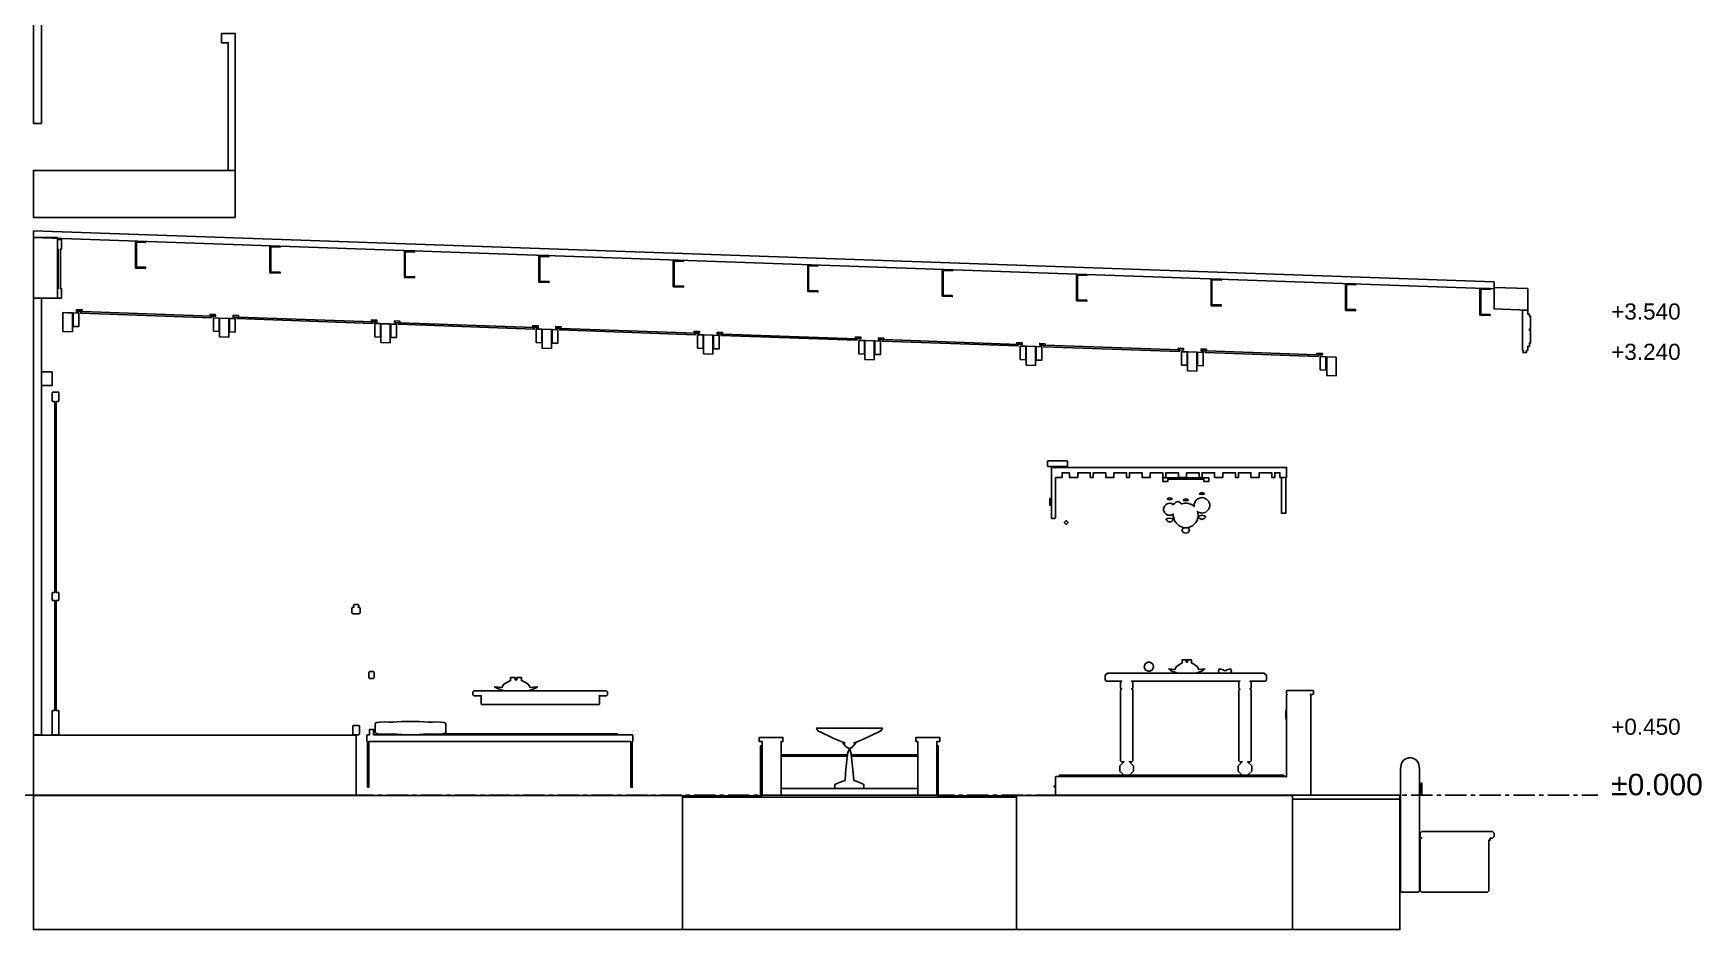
# Model space of a CAD drawing. Header units: millimetres. Extents: x -2320 to 44593, y -183000 to 30400.
# Drawn here: x 30400 to 42809, y -61000 to -54330 of the extents above; entities that cross this region are included whole.
import ezdxf

# ---------------------------------------------------------------- set-up
doc = ezdxf.new("R2010")
doc.units = ezdxf.units.MM
doc.header["$LTSCALE"] = 50
doc.linetypes.add('CENTER', pattern=[5.08, 3.175, -0.635, 0.635, -0.635])
for name, color, linetype in [('A-BLDG', 8, 'Continuous'), ('A-DIMS', 1, 'Continuous'), ('A-SECT', 7, 'Continuous'), ('S-GRID', 8, 'CENTER')]:
    doc.layers.add(name, color=color, linetype=linetype)
doc.styles.add('VN', font='arial.ttf')

msp = doc.modelspace()

# ---------------------------------------------------------------- texts
at = {"layer": 'A-DIMS', "style": 'VN'}
for s, height, p in [('+3.540', 120, (42135.5, -56460)), ('+3.240', 120, (42135.5, -56760)), ('+0.450', 120, (42135.5, -59550)), ('±0.000', 160, (42135.5, -60000))]:
    msp.add_text(s, height=height, dxfattribs=at).set_placement(p)

# ---------------------------------------------------------------- linework, layer by layer
at = {"layer": 'A-BLDG'}
for points in [[(30400, -55000), (30400, -52250), (30460, -52250), (30460, -55000)], [(31850, -55350), (31850, -54400), (31800, -54400), (31800, -54330), (31900, -54330), (31900, -54350), (31900, -54400), (31900, -55350)], [(31900, -55700), (30400, -55700), (30400, -55350), (31900, -55350)], [(30610, -56300), (30580, -56300), (30580, -56230), (30584, -56230), (30584, -55935), (30580, -55935), (30580, -55865), (30610, -55865), (30610, -55935), (30601, -55935), (30601, -56230), (30610, -56230)], [(30460, -59550), (30400, -59550), (30400, -56300), (30460, -56300)], [(30540, -56850), (30540, -56950), (30460, -56950), (30460, -56850)], [(30587, -59550), (30543, -59550), (30540, -59547), (30540, -59373), (30543, -59370), (30560, -59370), (30560, -58550), (30543, -58550), (30540, -58547), (30540, -58493), (30543, -58490), (30560, -58490), (30560, -57070), (30543, -57070), (30540, -57067), (30540, -57003), (30543, -57000), (30587, -57000), (30590, -57003), (30590, -57067), (30587, -57070), (30570, -57070), (30570, -58490), (30587, -58490), (30590, -58493), (30590, -58547), (30587, -58550), (30570, -58550), (30570, -59370), (30587, -59370), (30590, -59373), (30590, -59547)]]:
    msp.add_lwpolyline(points, close=True, dxfattribs=at)
at = {"layer": 'A-SECT'}
for points in [[(41265.2, -56180.3), (41265.2, -56230.3), (30400, -55850), (30400, -55800)], [(30580, -55850), (30580, -56300), (30400, -56300), (30400, -55850)], [(31160, -55884.6), (31160, -55876.6), (31235, -55879.2), (31235, -55887.2), (31166, -55884.8), (31166, -56068.8), (31160, -56068.6)], [(32160, -55919.6), (32160, -55911.6), (32235, -55914.2), (32235, -55922.2), (32166, -55919.8), (32166, -56103.8), (32160, -56103.6)], [(33160, -55954.6), (33160, -55946.6), (33235, -55949.2), (33235, -55957.2), (33166, -55954.8), (33166, -56138.8), (33160, -56138.6)], [(31160, -56076.6), (31160, -56068.6), (31235, -56071.2), (31235, -56079.2)], [(34160, -55989.6), (34160, -55981.6), (34235, -55984.2), (34235, -55992.2), (34166, -55989.8), (34166, -56173.8), (34160, -56173.6)], [(35160, -56024.6), (35160, -56016.6), (35235, -56019.2), (35235, -56027.2), (35166, -56024.8), (35166, -56208.8), (35160, -56208.6)], [(36160, -56059.6), (36160, -56051.6), (36235, -56054.2), (36235, -56062.2), (36166, -56059.8), (36166, -56243.8), (36160, -56243.6)], [(37160, -56094.6), (37160, -56086.6), (37235, -56089.2), (37235, -56097.2), (37166, -56094.8), (37166, -56278.8), (37160, -56278.6)], [(32160, -56111.6), (32160, -56103.6), (32235, -56106.2), (32235, -56114.2)], [(33160, -56146.6), (33160, -56138.6), (33235, -56141.2), (33235, -56149.2)], [(34160, -56181.6), (34160, -56173.6), (34235, -56176.2), (34235, -56184.2)], [(35160, -56216.6), (35160, -56208.6), (35235, -56211.2), (35235, -56219.2)], [(38160, -56129.6), (38160, -56121.6), (38235, -56124.2), (38235, -56132.2), (38166, -56129.8), (38166, -56313.8), (38160, -56313.6)], [(39160, -56164.6), (39160, -56156.6), (39235, -56159.2), (39235, -56167.2), (39166, -56164.8), (39166, -56348.8), (39160, -56348.6)], [(40160, -56199.6), (40160, -56191.6), (40235, -56194.2), (40235, -56202.2), (40166, -56199.8), (40166, -56383.8), (40160, -56383.6)], [(36160, -56251.6), (36160, -56243.6), (36235, -56246.2), (36235, -56254.2)], [(37160, -56286.6), (37160, -56278.6), (37235, -56281.2), (37235, -56289.2)], [(38160, -56321.6), (38160, -56313.6), (38235, -56316.2), (38235, -56324.2)], [(41160, -56234.6), (41160, -56226.6), (41235, -56229.2), (41235, -56237.2), (41166, -56234.8), (41166, -56418.8), (41160, -56418.6)], [(41515.2, -56229), (41515.2, -56389), (41265.2, -56380.3), (41265.2, -56220.3)], [(30655, -56408.9), (30655, -56408.9), (30690, -56410.2), (30690, -56550.1), (30620, -56547.7), (30620, -56407.7)], [(30695, -56510.3), (30695, -56410.3), (30737, -56411.8), (30737, -56511.8)], [(30722, -56399.3), (30722, -56387.3), (30762, -56388.7), (30762, -56400.7), (31725, -56434.4), (31725, -56446.4), (30752, -56412.3), (30752, -56400.3)], [(31715, -56434), (31715, -56422), (31755, -56423.4), (31755, -56435.4)], [(31740, -56546.9), (31740, -56446.9), (31782, -56448.4), (31782, -56548.4)], [(31785, -56448.5), (31855, -56450.9), (31855, -56590.9), (31785, -56588.5)], [(31858, -56551), (31858, -56451), (31900, -56452.5), (31900, -56552.5)], [(31885, -56428), (31925, -56429.4), (31925, -56441.4), (32925, -56476.4), (32925, -56488.4), (31915, -56453), (31915, -56441.1), (31885, -56440)], [(39160, -56356.6), (39160, -56348.6), (39235, -56351.2), (39235, -56359.2)], [(40160, -56391.6), (40160, -56383.6), (40235, -56386.2), (40235, -56394.2)], [(41160, -56426.6), (41160, -56418.6), (41235, -56421.2), (41235, -56429.2)], [(41480.3, -56689.2), (41478.3, -56689.2), (41475.2, -56686.2), (41475.2, -56394.2), (41478.3, -56391.2), (41512.4, -56391.2), (41515.4, -56394.2), (41515.4, -56419.2), (41527.5, -56419.2), (41527.5, -56435.2), (41529.5, -56433.2), (41533.5, -56433.2), (41535.5, -56435.2), (41535.5, -56531.2), (41533.5, -56533.2), (41529.5, -56533.2), (41527.5, -56531.2), (41527.5, -56539.2), (41529.5, -56537.2), (41533.5, -56537.2), (41535.5, -56539.2), (41535.5, -56635.2), (41533.5, -56637.2), (41529.5, -56637.2), (41527.5, -56635.2), (41527.5, -56659.2), (41515.4, -56659.2), (41515.4, -56686.2), (41512.4, -56689.2), (41505.4, -56689.2), (41505.4, -56704.9), (41480.3, -56706.2)], [(32915, -56476), (32915, -56464), (32955, -56465.4), (32955, -56477.4)], [(32940, -56588.9), (32940, -56488.9), (32982, -56490.4), (32982, -56590.4)], [(32985, -56490.5), (33055, -56492.9), (33055, -56632.9), (32985, -56630.5)], [(33100, -56594.5), (33058, -56593), (33058, -56493), (33100, -56494.5)], [(33085, -56482), (33085, -56470), (33125, -56471.4), (33125, -56483.4), (34125, -56518.4), (34125, -56530.4), (33115, -56495), (33115, -56483.1)], [(34115, -56518), (34115, -56506), (34155, -56507.4), (34155, -56519.4)], [(34182, -56632.4), (34140, -56630.9), (34140, -56530.9), (34182, -56532.4)], [(34185, -56532.5), (34255, -56534.9), (34255, -56674.9), (34185, -56672.5)], [(34258, -56635), (34258, -56535), (34300, -56536.5), (34300, -56636.5)], [(34325, -56513.4), (34325, -56525.4), (35325, -56560.4), (35325, -56572.4), (34315, -56537), (34315, -56525.1), (34285, -56524), (34285, -56512)], [(35355, -56561.4), (35315, -56560), (35315, -56548), (35355, -56549.4)], [(35382, -56674.4), (35340, -56672.9), (35340, -56572.9), (35382, -56574.4)], [(35455, -56576.9), (35455, -56716.9), (35385, -56714.5), (35385, -56574.5)], [(35458, -56677), (35458, -56577), (35500, -56578.5), (35500, -56678.5)], [(35485, -56554), (35525, -56555.4), (35525, -56567.4), (36525, -56602.4), (36525, -56614.4), (35515, -56579), (35515, -56567.1), (35485, -56566)], [(36555, -56603.4), (36515, -56602), (36515, -56590), (36555, -56591.4)], [(36582, -56716.4), (36540, -56714.9), (36540, -56614.9), (36582, -56616.4)], [(36655, -56618.9), (36655, -56758.9), (36585, -56756.5), (36585, -56616.5)], [(36658, -56719), (36658, -56619), (36700, -56620.5), (36700, -56720.5)], [(36685, -56596), (36725, -56597.4), (36725, -56609.4), (37725, -56644.4), (37725, -56656.4), (36715, -56621), (36715, -56609.1), (36685, -56608)], [(37715, -56644), (37715, -56632), (37755, -56633.4), (37755, -56645.4)], [(37740, -56756.9), (37740, -56656.9), (37782, -56658.4), (37782, -56758.4)], [(37785, -56658.5), (37855, -56660.9), (37855, -56800.9), (37785, -56798.5)], [(37858, -56761), (37858, -56661), (37900, -56662.5), (37900, -56762.5)], [(37925, -56639.4), (37925, -56651.4), (38925, -56686.4), (38925, -56698.4), (37915, -56663), (37915, -56651.1), (37885, -56650), (37885, -56638)], [(38915, -56686), (38915, -56674), (38955, -56675.4), (38955, -56687.4)], [(38982, -56800.4), (38940, -56798.9), (38940, -56698.9), (38982, -56700.4)], [(39055, -56702.9), (39055, -56842.9), (38985, -56840.5), (38985, -56700.5)], [(39058, -56803), (39058, -56703), (39100, -56704.5), (39100, -56804.5)], [(39957.3, -56734.5), (39115, -56705), (39115, -56693.1), (39085, -56692), (39085, -56680), (39125, -56681.4), (39125, -56693.4), (39947.3, -56722.1), (39947.3, -56710.2), (39987.5, -56711.6), (39987.5, -56723.6), (39957.3, -56722.5)], [(39972.4, -56835), (39972.4, -56735), (40014.6, -56736.5), (40014.6, -56836.5)], [(40090, -56739.2), (40090, -56879.1), (40019.7, -56876.7), (40019.7, -56736.7)], [(38092, -57514), (38092, -57550), (38088, -57554), (37946, -57554), (37942, -57550), (37942, -57514), (37946, -57510), (38088, -57510)], [(38002, -57635), (38002, -57936), (37998, -57940), (37976, -57940), (37972, -57936), (37972, -57564), (37976, -57560), (37998, -57560), (38002, -57564), (38002, -57560), (39722, -57560), (39722, -57600), (39722, -57635), (39674.3, -57635), (39672, -57635), (39672, -57600), (39633, -57600), (39633, -57635), (39623.5, -57635), (39611, -57635), (39611, -57600), (39517.6, -57600), (39517.6, -57635), (39487.6, -57635), (39486.4, -57635), (39456.4, -57635), (39456.4, -57600), (39363, -57600), (39363, -57635), (39353.5, -57635), (39341, -57635), (39341, -57600), (39247.6, -57600), (39247.6, -57635), (39243.8, -57635), (39217.6, -57635), (39217, -57635), (39216.4, -57635), (39186.4, -57635), (39186.4, -57600), (39093, -57600), (39093, -57635), (39083.5, -57635), (39071, -57635), (39071, -57600), (38977.6, -57600), (38977.6, -57635), (38947.6, -57635), (38946.4, -57635), (38916.4, -57635), (38916.4, -57600), (38823, -57600), (38823, -57635), (38813.5, -57635), (38801, -57635), (38801, -57600), (38707.6, -57600), (38707.6, -57635), (38677.6, -57635), (38677, -57635), (38676.4, -57635), (38650.2, -57635), (38646.4, -57635), (38646.4, -57600), (38553, -57600), (38553, -57635), (38540.5, -57635), (38531, -57635), (38531, -57600), (38437.6, -57600), (38437.6, -57635), (38407.6, -57635), (38406.4, -57635), (38376.4, -57635), (38376.4, -57600), (38283, -57600), (38283, -57635), (38273.5, -57635), (38261, -57635), (38261, -57600), (38167.6, -57600), (38167.6, -57635), (38137.6, -57635), (38136.4, -57635), (38106.4, -57635), (38106.4, -57600), (38052, -57600), (38052, -57635), (38049.7, -57635)], [(38815.8, -57637), (38817.1, -57637), (38819.6, -57637), (38819.7, -57637), (38822.7, -57637), (38827.4, -57637), (38828, -57637), (38833.9, -57637), (38834.8, -57637), (38837.8, -57637), (38839.5, -57637), (38840.6, -57637), (38844.3, -57637), (38874.7, -57637), (38875.4, -57637), (38876.2, -57637), (38877, -57637), (38877.8, -57637), (38878.7, -57637), (38879.6, -57637), (38880.4, -57637), (38881.4, -57637), (38882.5, -57637), (38883.3, -57637), (38884.5, -57637), (38885.3, -57637), (38886.1, -57637), (38887.3, -57637), (38888.1, -57637), (38889.4, -57637), (38890.1, -57637), (38891.4, -57637), (38892.1, -57637), (38893.4, -57637), (38894.8, -57637), (38895.4, -57637), (38896.7, -57637), (38897.3, -57637), (38897.8, -57637), (38899.2, -57637), (38899.6, -57637), (38900.9, -57637), (38902.1, -57637), (38902.6, -57637), (38903.6, -57637), (38904.1, -57637), (38904.4, -57637), (38905.4, -57637), (38905.8, -57637), (38906.6, -57637), (38907.4, -57637), (38907.7, -57637), (38907.9, -57637), (38908.6, -57637), (38932, -57637), (38972, -57637), (39012, -57637), (39035.4, -57637), (39036.1, -57637), (39036.3, -57637), (39036.6, -57637), (39037.4, -57637), (39038.2, -57637), (39038.6, -57637), (39039.6, -57637), (39039.9, -57637), (39040.4, -57637), (39041.4, -57637), (39041.9, -57637), (39043.1, -57637), (39044.4, -57637), (39044.8, -57637), (39046.2, -57637), (39046.7, -57637), (39047.3, -57637), (39048.6, -57637), (39049.2, -57637), (39050.6, -57637), (39051.9, -57637), (39052.6, -57637), (39053.9, -57637), (39054.6, -57637), (39055.9, -57637), (39056.7, -57637), (39057.9, -57637), (39058.7, -57637), (39059.5, -57637), (39060.7, -57637), (39061.5, -57637), (39062.6, -57637), (39063.6, -57637), (39064.4, -57637), (39065.3, -57637), (39066.2, -57637), (39067, -57637), (39067.8, -57637), (39068.5, -57637), (39069.3, -57637), (39099.7, -57637), (39103.4, -57637), (39104.5, -57637), (39106.2, -57637), (39109.2, -57637), (39110.1, -57637), (39116, -57637), (39116.6, -57637), (39121.3, -57637), (39124.3, -57637), (39124.4, -57637), (39126.9, -57637), (39142.4, -57637), (39142.4, -57666), (39121.3, -57666), (39106.2, -57666), (39106.2, -57648), (39104.5, -57648), (39103.4, -57648), (39099.7, -57648), (39069.3, -57648), (39068.5, -57648), (39067.8, -57648), (39067, -57648), (39066.2, -57648), (39065.3, -57648), (39064.4, -57648), (39063.6, -57648), (39062.6, -57648), (39061.5, -57648), (39060.7, -57648), (39059.5, -57648), (39058.7, -57648), (39057.9, -57648), (39056.7, -57648), (39055.9, -57648), (39054.6, -57648), (39053.9, -57648), (39052.6, -57648), (39051.9, -57648), (39050.6, -57648), (39049.2, -57648), (39048.6, -57648), (39047.3, -57648), (39046.7, -57648), (39046.2, -57648), (39044.8, -57648), (39044.4, -57648), (39043.1, -57648), (39041.9, -57648), (39041.4, -57648), (39040.4, -57648), (39039.9, -57648), (39039.6, -57648), (39038.6, -57648), (39038.2, -57648), (39037.4, -57648), (39036.6, -57648), (39036.3, -57648), (39036.1, -57648), (39035.4, -57648), (39012, -57648), (38972, -57648), (38932, -57648), (38908.6, -57648), (38907.9, -57648), (38907.7, -57648), (38907.4, -57648), (38906.6, -57648), (38905.8, -57648), (38905.4, -57648), (38904.4, -57648), (38904.1, -57648), (38903.6, -57648), (38902.6, -57648), (38902.1, -57648), (38900.9, -57648), (38899.6, -57648), (38899.2, -57648), (38897.8, -57648), (38897.3, -57648), (38896.7, -57648), (38895.4, -57648), (38894.8, -57648), (38893.4, -57648), (38892.1, -57648), (38891.4, -57648), (38890.1, -57648), (38889.4, -57648), (38888.1, -57648), (38887.3, -57648), (38886.1, -57648), (38885.3, -57648), (38884.5, -57648), (38883.3, -57648), (38882.5, -57648), (38881.4, -57648), (38880.4, -57648), (38879.6, -57648), (38878.7, -57648), (38877.8, -57648), (38877, -57648), (38876.2, -57648), (38875.4, -57648), (38874.7, -57648), (38844.3, -57648), (38840.6, -57648), (38839.5, -57648), (38837.8, -57648), (38837.8, -57666), (38822.7, -57666), (38815.8, -57666), (38801.6, -57666), (38801.6, -57637)], [(39717, -57635), (39717, -57900), (39683.3, -57900), (39683.3, -57635)], [(37960, -57791.2), (37972, -57791.2), (37972, -57809.6), (37960, -57809.6)], [(37972, -57840), (37960, -57840), (37960, -57819.7), (37972, -57819.7)], [(38865.8, -57914.3), (38861.1, -57915.6), (38852, -57916.4), (38842.9, -57915.6), (38838.2, -57914.3), (38832.7, -57912.1), (38822.2, -57905.2), (38820.1, -57903.1), (38813.8, -57894.8), (38809.1, -57883.8), (38806.1, -57883.8), (38806.1, -57859.8), (38809.1, -57859.8), (38813.8, -57848.7), (38820.1, -57840.4), (38822.2, -57838.3), (38832.7, -57831.4), (38838.2, -57829.2), (38842.9, -57827.9), (38852, -57827.1), (38861.1, -57827.9), (38865.8, -57829.2), (38871.3, -57831.4), (38881, -57837.8), (38881, -57830.5), (38881.2, -57830.5), (38887.6, -57830.5), (38888.1, -57828.8), (38897.4, -57818.7), (38905.3, -57815.7), (38912, -57814.3), (38918.7, -57815.7), (38926.6, -57818.7), (38935.9, -57828.8), (38936.4, -57830.5), (38942.8, -57830.5), (38943, -57830.5), (38943, -57831.7), (38952.7, -57828.9), (38962.9, -57827.1), (38972, -57826.5), (38981.1, -57827.1), (38991.3, -57828.9), (39003.9, -57832.5), (39010.1, -57834.9), (39022.2, -57841.9), (39029.9, -57847.3), (39033.8, -57851.4), (39033.8, -57830.5), (39036.4, -57830.5), (39036.6, -57828.8), (39041.2, -57815.7), (39041.8, -57814.8), (39050.2, -57803.6), (39060.1, -57795), (39063.2, -57793), (39072.7, -57788.8), (39082.9, -57786.1), (39092, -57785.2), (39101.1, -57786.1), (39111.3, -57788.8), (39120.8, -57793), (39123.9, -57795), (39133.8, -57803.6), (39142.2, -57814.8), (39142.8, -57815.7), (39147.4, -57828.8), (39147.6, -57830.5), (39150.2, -57830.5), (39150.2, -57854.5), (39147.6, -57854.5), (39147.4, -57856.2), (39142.8, -57869.3), (39142.2, -57870.2), (39133.8, -57881.4), (39123.9, -57890), (39120.8, -57892), (39111.3, -57896.2), (39101.1, -57898.9), (39092, -57899.8), (39082.9, -57898.9), (39072.7, -57896.2), (39063.2, -57892), (39060.1, -57890), (39058, -57888.2), (39061.3, -57898.5), (39062.1, -57906), (39064.9, -57906), (39064.9, -57926.1), (39075.4, -57919.7), (39092, -57916.1), (39108.6, -57919.7), (39120.4, -57926.9), (39108.6, -57940.3), (39092, -57946.9), (39075.4, -57940.3), (39064.9, -57928.4), (39064.9, -57930), (39062.1, -57930), (39061.3, -57937.5), (39055.3, -57956.3), (39055.1, -57956.6), (39044.4, -57973.6), (39029.9, -57988.7), (39022.2, -57994.1), (39010.1, -58001.1), (39003.9, -58003.5), (38991.3, -58007.1), (38981.1, -58008.9), (38972, -58009.5), (38962.9, -58008.9), (38952.7, -58007.1), (38940.1, -58003.5), (38933.9, -58001.1), (38921.8, -57994.1), (38914.1, -57988.7), (38899.6, -57973.6), (38888.9, -57956.6), (38888.7, -57956.3), (38882.7, -57937.5), (38881.9, -57930), (38879.1, -57930), (38879.1, -57907), (38871.3, -57912.1)], [(38832.4, -57794.6), (38835.4, -57791.7), (38852, -57786.2), (38868.6, -57791.7), (38871.6, -57794.6), (38868.6, -57796.8), (38852, -57801.2), (38835.4, -57796.8)], [(38952.4, -57803), (38955.4, -57800.2), (38972, -57794.7), (38988.6, -57800.2), (38991.6, -57803), (38988.6, -57805.3), (38972, -57809.7), (38955.4, -57805.3)], [(39072.4, -57756), (39075.4, -57753.2), (39092, -57747.7), (39108.6, -57753.2), (39111.6, -57756), (39108.6, -57758.3), (39092, -57762.7), (39075.4, -57758.3)], [(38835.4, -57960.5), (38823.6, -57947.1), (38835.4, -57941.3), (38852, -57938.4), (38868.6, -57941.3), (38880.4, -57947.1), (38868.6, -57960.5), (38852, -57967.1)], [(38085.1, -57958.4), (38090.5, -57961.5), (38093.6, -57966.9), (38093.6, -57973.1), (38090.5, -57978.5), (38085.1, -57981.6), (38078.9, -57981.6), (38073.5, -57978.5), (38070.4, -57973.1), (38070.4, -57966.9), (38073.5, -57961.5), (38078.9, -57958.4)], [(38955.4, -58043.4), (38943.6, -58030), (38952.4, -58010), (38955.4, -58010), (38972, -58010), (38988.6, -58010), (38991.6, -58010), (39000.4, -58030), (38988.6, -58043.4), (38972, -58050)], [(32830, -58642), (32822, -58650), (32778, -58650), (32770, -58642), (32770, -58608), (32778, -58600), (32786, -58600), (32780, -58594), (32780, -58586), (32786, -58580), (32814, -58580), (32820, -58586), (32820, -58594), (32814, -58600), (32822, -58600), (32830, -58608)], [(38704.9, -59010.5), (38713.5, -59013.9), (38724.1, -59020.7), (38725.7, -59022), (38731, -59044.5), (38724.1, -59064.9), (38723.9, -59065.5), (38713.5, -59072.7), (38704.9, -59076.4), (38697.2, -59077.5), (38689.5, -59076.4), (38680.9, -59072.7), (38670.5, -59065.5), (38670.3, -59064.9), (38663.3, -59044.5), (38668.7, -59022), (38670.3, -59020.7), (38680.9, -59013.9), (38689.5, -59010.5), (38697.2, -59009.5)], [(39061.6, -59087.2), (39047.7, -59092), (39030.6, -59092), (39013.8, -59092), (39002.6, -59092), (38994, -59092), (38986.8, -59092), (38980, -59092), (38973.3, -59092), (38966.1, -59092), (38957.5, -59092), (38946.3, -59092), (38929.5, -59092), (38912.3, -59092), (38898.5, -59087.2), (38858.6, -59072), (38845.4, -59060), (38891, -59065.1), (38903.4, -59041), (38921.5, -59029), (38945.9, -59015.1), (38945.9, -58992), (38975.2, -58992), (38975.2, -59009.2), (38980, -59009), (38984.9, -59009.2), (38984.9, -58992), (39014.2, -58992), (39014.2, -59015.1), (39038.5, -59029), (39056.7, -59041), (39069.1, -59065.1), (39114.7, -59060), (39101.5, -59072)], [(39276.9, -59066.3), (39277.1, -59066), (39285.5, -59064.1), (39296.7, -59060.6), (39303.7, -59058), (39311.3, -59074), (39307.5, -59092), (39296.7, -59092), (39285.5, -59092), (39276.9, -59092), (39269.6, -59092), (39262.9, -59092), (39256.2, -59092), (39248.9, -59092), (39240.3, -59092), (39229.1, -59092), (39218.3, -59092), (39214.5, -59074), (39222.1, -59058), (39229.1, -59060.6), (39240.3, -59064.1), (39248.7, -59066), (39248.9, -59066.3), (39256.2, -59072.4), (39262.9, -59074.3), (39269.6, -59072.4)], [(32899, -59130), (32895, -59126), (32895, -59084), (32899, -59080), (32931, -59080), (32935, -59084), (32935, -59126), (32931, -59130)], [(34086.6, -59219.2), (34070.2, -59224), (34049.9, -59224), (34030, -59224), (34016.7, -59224), (34006.6, -59224), (33998, -59224), (33990, -59224), (33982, -59224), (33973.4, -59224), (33963.3, -59224), (33950, -59224), (33930.1, -59224), (33909.8, -59224), (33893.4, -59219.2), (33846.1, -59204), (33830.5, -59192), (33884.5, -59197.1), (33899.3, -59173), (33920.7, -59161), (33949.6, -59147.1), (33949.6, -59124), (33984.2, -59124), (33984.2, -59141.2), (33990, -59141), (33995.8, -59141.2), (33995.8, -59124), (34030.4, -59124), (34030.4, -59147.1), (34059.3, -59161), (34080.7, -59173), (34095.5, -59197.1), (34149.5, -59192), (34133.9, -59204)], [(38552, -59850), (38512, -59850), (38482, -59820), (38482, -59780), (38512, -59750), (38493, -59750), (38487, -59744), (38487, -59216), (38493, -59210), (38495, -59210), (38487, -59202), (38487, -59158), (38495, -59150), (38380, -59150), (38372, -59142), (38372, -59108), (38380, -59100), (38386, -59100), (38382, -59096), (38386, -59092), (39558, -59092), (39562, -59096), (39558, -59100), (39564, -59100), (39572, -59108), (39572, -59142), (39564, -59150), (39449, -59150), (39457, -59158), (39457, -59202), (39449, -59210), (39451, -59210), (39457, -59216), (39457, -59744), (39451, -59750), (39432, -59750), (39462, -59780), (39462, -59820), (39432, -59850), (39392, -59850), (39362, -59820), (39362, -59780), (39392, -59750), (39373, -59750), (39367, -59744), (39367, -59216), (39373, -59210), (39375, -59210), (39367, -59202), (39367, -59158), (39375, -59150), (38569, -59150), (38577, -59158), (38577, -59202), (38569, -59210), (38571, -59210), (38577, -59216), (38577, -59744), (38571, -59750), (38552, -59750), (38582, -59780), (38582, -59820)], [(33676, -59259), (33670, -59253), (33670, -59230), (33676, -59224), (34664, -59224), (34670, -59230), (34670, -59253), (34664, -59259), (34607, -59259), (34610, -59262), (34610, -59321), (34607, -59324), (33733, -59324), (33730, -59321), (33730, -59262), (33733, -59259)], [(37996, -59940), (37994, -59938), (37994, -59932), (37996, -59930), (38000, -59930), (38002, -59932), (38002, -59864), (38006, -59860), (39718, -59860), (39722, -59864), (39722, -59254), (39726, -59250), (39722, -59246), (39722, -59224), (39726, -59220), (39918, -59220), (39922, -59224), (39922, -59246), (39918, -59250), (39898, -59250), (39902, -59254), (39902, -59996), (39898, -60000), (39726, -60000), (39722, -59996), (39718, -60000), (38006, -60000), (38002, -59996), (38002, -59938), (38000, -59940)], [(39718, -59362), (39720, -59360), (39722, -59362), (39722, -59438), (39720, -59440), (39718, -59438), (39718, -59425), (39716.5, -59425), (39716.5, -59375), (39718, -59375)], [(32800, -59552), (32800, -60000), (30400, -60000), (30400, -59552)], [(32821, -59480), (32825, -59484), (32825, -59546), (32821, -59550), (32779, -59550), (32775, -59546), (32775, -59484), (32779, -59480)], [(32885, -59940), (32885, -59600), (32883, -59600), (32880, -59597), (32880, -59553), (32883, -59550), (32900, -59550), (32900, -59510), (32930, -59510), (32930, -59550), (34857, -59550), (34860, -59553), (34860, -59597), (34857, -59600), (34855, -59600), (34855, -59940), (34845, -59940), (34845, -59600), (32895, -59600), (32895, -59940)], [(33468.6, -59501.6), (33468.5, -59505.2), (33468.4, -59510.3), (33468.2, -59515.5), (33467.9, -59520.6), (33467.5, -59525.8), (33467.1, -59530.9), (33465.2, -59536), (33455.3, -59540.6), (33432, -59544.2), (33400.8, -59545.5), (33368.1, -59544.2), (33335.5, -59543.2), (33302.9, -59545.3), (33270.2, -59548.4), (33237.6, -59549.8), (33205, -59550), (33172.4, -59549.8), (33139.7, -59548.4), (33107.1, -59545.3), (33074.5, -59543.2), (33041.9, -59544.2), (33009.3, -59545.5), (32978, -59544.2), (32954.7, -59540.6), (32944.8, -59536), (32942.9, -59530.9), (32942.5, -59525.8), (32942.1, -59520.6), (32941.8, -59515.5), (32941.6, -59510.3), (32941.5, -59505.2), (32941.4, -59500.3), (32941, -59498.8), (32941.4, -59498.4), (32941.5, -59494.8), (32941.6, -59489.7), (32941.8, -59484.5), (32942.1, -59479.4), (32942.5, -59474.2), (32942.9, -59469.1), (32944.8, -59464), (32954.7, -59459.4), (32978, -59455.8), (33009.3, -59454.5), (33041.9, -59455.8), (33074.5, -59456.8), (33107.1, -59454.7), (33139.7, -59451.6), (33172.4, -59450.2), (33205, -59450), (33237.6, -59450.2), (33270.2, -59451.6), (33302.9, -59454.7), (33335.5, -59456.8), (33368.1, -59455.8), (33400.8, -59454.5), (33432, -59455.8), (33455.3, -59459.4), (33465.2, -59464), (33467.1, -59469.1), (33467.5, -59474.2), (33467.9, -59479.4), (33468.2, -59484.5), (33468.4, -59489.7), (33468.5, -59494.8), (33468.6, -59499.7), (33469, -59501.2)], [(33470, -59544), (34745, -59544), (34745, -59550), (33470, -59550)], [(36483.4, -59646.5), (36470, -59650), (36456.6, -59646.5), (36441.1, -59634.5), (36421.2, -59610), (36436.9, -59610), (36436.6, -59609.9), (36420, -59604.6), (36395.2, -59595), (36349.3, -59574.7), (36318.8, -59560), (36235.6, -59520), (36225.2, -59500), (36349.3, -59500), (36395.2, -59500), (36420, -59500), (36436.6, -59500), (36449.3, -59500), (36460.1, -59500), (36470, -59500), (36479.9, -59500), (36490.7, -59500), (36503.4, -59500), (36520, -59500), (36544.8, -59500), (36590.7, -59500), (36714.8, -59500), (36704.4, -59520), (36621.2, -59560), (36590.7, -59574.7), (36544.8, -59595), (36520, -59604.6), (36503.4, -59609.9), (36503.1, -59610), (36518.8, -59610), (36498.9, -59634.5)], [(35926.9, -60000), (35820, -60000), (35820, -59600), (35798.8, -59600), (35798.8, -59570), (35933.7, -59570), (35975.6, -59570), (35975.6, -59600), (35961.4, -59600), (35961.4, -60000)], [(35810.5, -59682), (35809.4, -59682), (35809.4, -59632), (35810.5, -59632)], [(35810.5, -59735), (35809.4, -59735), (35809.4, -59685), (35810.5, -59685)], [(35819.3, -59682), (35814.7, -59682), (35814.7, -59632), (35819.3, -59632)], [(35819.3, -59735), (35814.7, -59735), (35814.7, -59685), (35819.3, -59685)], [(36470, -59650), (36483.4, -59692.4), (36498.9, -59835.7), (36502.6, -59890), (36520, -59895.4), (36556.6, -59910), (36578.1, -59920), (36578.1, -59950), (36556.6, -59950), (36520, -59950), (36498.9, -59950), (36483.4, -59950), (36470, -59950), (36456.6, -59950), (36441.1, -59950), (36420, -59950), (36383.4, -59950), (36361.9, -59950), (36361.9, -59920), (36383.4, -59910), (36420, -59895.4), (36437.4, -59890), (36441.1, -59835.7), (36456.6, -59692.4)], [(37013.1, -60000), (36978.6, -60000), (36978.6, -59600), (36964.4, -59600), (36964.4, -59570), (37006.3, -59570), (37141.2, -59570), (37141.2, -59600), (37120, -59600), (37120, -60000)], [(37125.3, -59682), (37120.7, -59682), (37120.7, -59632), (37125.3, -59632)], [(37125.3, -59735), (37120.7, -59735), (37120.7, -59685), (37125.3, -59685)], [(37130.6, -59682), (37129.5, -59682), (37129.5, -59632), (37130.6, -59632)], [(37130.6, -59735), (37129.5, -59735), (37129.5, -59685), (37130.6, -59685)], [(35810.5, -59788), (35809.4, -59788), (35809.4, -59738), (35810.5, -59738)], [(35810.5, -59841), (35809.4, -59841), (35809.4, -59791), (35810.5, -59791)], [(35819.3, -59788), (35814.7, -59788), (35814.7, -59738), (35819.3, -59738)], [(35819.3, -59791), (35819.3, -59841), (35814.7, -59841), (35814.7, -59791)], [(36442, -59710), (36428.5, -59710), (36395.9, -59710), (36363.9, -59710), (36335.9, -59710), (36313.2, -59710), (36075, -59710), (35961.4, -59710), (35961.4, -59700), (36075, -59700), (36313.2, -59700), (36335.9, -59700), (36363.9, -59700), (36395.9, -59700), (36428.5, -59700), (36442, -59700), (36456, -59700), (36456, -59710)], [(36865, -59700), (36978.6, -59700), (36978.6, -59710), (36865, -59710), (36626.8, -59710), (36604.1, -59710), (36576.1, -59710), (36544.1, -59710), (36511.5, -59710), (36498, -59710), (36484, -59710), (36484, -59700), (36498, -59700), (36511.5, -59700), (36544.1, -59700), (36576.1, -59700), (36604.1, -59700), (36626.8, -59700)], [(37125.3, -59788), (37120.7, -59788), (37120.7, -59738), (37125.3, -59738)], [(37125.3, -59841), (37120.7, -59841), (37120.7, -59791), (37125.3, -59791)], [(37130.6, -59788), (37129.5, -59788), (37129.5, -59738), (37130.6, -59738)], [(37130.6, -59791), (37130.6, -59841), (37129.5, -59841), (37129.5, -59791)], [(40702.1, -60720), (40577.5, -60720), (40569.4, -60712), (40569.4, -59796), (40572.4, -59793), (40571.4, -59788), (40576.6, -59762), (40591.5, -59739.9), (40613.6, -59725.2), (40639.8, -59720), (40665.9, -59725.2), (40688.1, -59739.9), (40702.9, -59762), (40708.1, -59788), (40707.1, -59793), (40710.1, -59796), (40710.1, -60712)], [(35810.5, -59894), (35809.4, -59894), (35809.4, -59844), (35810.5, -59844)], [(35810.5, -59947), (35809.4, -59947), (35809.4, -59897), (35810.5, -59897)], [(35819.3, -59894), (35814.7, -59894), (35814.7, -59844), (35819.3, -59844)], [(35819.3, -59947), (35814.7, -59947), (35814.7, -59897), (35819.3, -59897)], [(37125.3, -59894), (37120.7, -59894), (37120.7, -59844), (37125.3, -59844)], [(37125.3, -59947), (37120.7, -59947), (37120.7, -59897), (37125.3, -59897)], [(37130.6, -59894), (37129.5, -59894), (37129.5, -59844), (37130.6, -59844)], [(37130.6, -59947), (37129.5, -59947), (37129.5, -59897), (37130.6, -59897)], [(39702, -59850), (39702, -59860), (38032, -59860), (38032, -59850)], [(40715.1, -60000), (40715.1, -59907.3), (40727.2, -59909.2), (40727.2, -60000)], [(35228.1, -61000), (30400, -61000), (30400, -60001.8), (35228.1, -60001.8)], [(35263, -60003), (35263, -60015), (35228.1, -60015), (35228.1, -60003)], [(37711.9, -60015), (37711.9, -61000), (35228.1, -61000), (35228.1, -60015)], [(35306, -60015), (35266, -60015), (35266, -60003), (35306, -60003)], [(35349, -60015), (35309, -60015), (35309, -60003), (35349, -60003)], [(35392, -60015), (35352, -60015), (35352, -60003), (35392, -60003)], [(35435, -60015), (35395, -60015), (35395, -60003), (35435, -60003)], [(35478, -60015), (35438, -60015), (35438, -60003), (35478, -60003)], [(35521, -60015), (35481, -60015), (35481, -60003), (35521, -60003)], [(35564, -60003), (35564, -60015), (35524, -60015), (35524, -60003)], [(35607, -60015), (35567, -60015), (35567, -60003), (35607, -60003)], [(35650, -60015), (35610, -60015), (35610, -60003), (35650, -60003)], [(35693, -60015), (35653, -60015), (35653, -60003), (35693, -60003)], [(35736, -60015), (35696, -60015), (35696, -60003), (35736, -60003)], [(35779, -60015), (35739, -60015), (35739, -60003), (35779, -60003)], [(35812.9, -60015), (35782, -60015), (35782, -60003), (35812.9, -60003)], [(35810.5, -59950), (35810.5, -60000), (35809.4, -60000), (35809.4, -59950)], [(35819.3, -60000), (35814.7, -60000), (35814.7, -59950), (35819.3, -59950)], [(36633.6, -59950), (36776.5, -59950), (36865, -59950), (36978.6, -59950), (36978.6, -60000), (36865, -60000), (36776.5, -60000), (36633.6, -60000), (36449.3, -60000), (36188.6, -60000), (36122.1, -60000), (36075, -60000), (35961.4, -60000), (35961.4, -59950), (36075, -59950), (36122.1, -59950), (36188.6, -59950), (36449.3, -59950)], [(37125.3, -59950), (37125.3, -60000), (37120.7, -60000), (37120.7, -59950)], [(37155, -60003), (37155, -60015), (37127.1, -60015), (37127.1, -60003)], [(37130.6, -60000), (37129.5, -60000), (37129.5, -59950), (37130.6, -59950)], [(37198, -60015), (37158, -60015), (37158, -60003), (37198, -60003)], [(37241, -60015), (37201, -60015), (37201, -60003), (37241, -60003)], [(37284, -60015), (37244, -60015), (37244, -60003), (37284, -60003)], [(37327, -60015), (37287, -60015), (37287, -60003), (37327, -60003)], [(37370, -60015), (37330, -60015), (37330, -60003), (37370, -60003)], [(37413, -60015), (37373, -60015), (37373, -60003), (37413, -60003)], [(37456, -60003), (37456, -60015), (37416, -60015), (37416, -60003)], [(37499, -60015), (37459, -60015), (37459, -60003), (37499, -60003)], [(37542, -60015), (37502, -60015), (37502, -60003), (37542, -60003)], [(37585, -60015), (37545, -60015), (37545, -60003), (37585, -60003)], [(37628, -60015), (37588, -60015), (37588, -60003), (37628, -60003)], [(37671, -60015), (37631, -60015), (37631, -60003), (37671, -60003)], [(37711.9, -60015), (37674, -60015), (37674, -60003), (37711.9, -60003)], [(39765.1, -61000), (37711.9, -61000), (37711.9, -60001.8), (39765.1, -60001.8)], [(40565.1, -60000), (40565.1, -60030), (39765.2, -60030), (39765.2, -60000)], [(40565.1, -60030), (40565.1, -61000), (39765.2, -61000), (39765.2, -60030)], [(40725.2, -60720), (40715.1, -60710), (40715.1, -60330), (40725.2, -60320), (40727.2, -60320), (40715.1, -60308), (40715.1, -60282), (40727.2, -60270), (41253.1, -60270), (41265.1, -60282), (41265.1, -60308), (41253.1, -60320), (41235, -60320), (41235, -60335), (41224.9, -60335), (41224.9, -60710), (41214.9, -60720)]]:
    msp.add_lwpolyline(points, close=True, dxfattribs=at)
at = {"layer": 'S-GRID'}
msp.add_line((-500, -60000), (42035.5, -60000), dxfattribs=at)

msp.set_redraw_order([(e.dxf.handle, doc.entitydb.next_handle()) for e in msp.query("TEXT MTEXT ATTDEF DIMENSION ARC_DIMENSION")])  # texts and dimensions are drawn at this point

doc.saveas('drawing.dxf')
